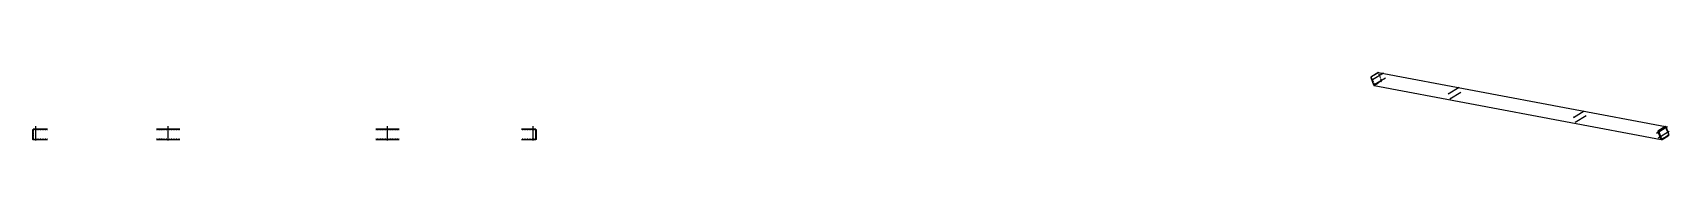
# Model space of a CAD drawing. Header units: millimetres. Extents: x 5 to 25999, y 5 to 648.
# Drawn here: x 10593 to 25999, y 5 to 648 of the extents above; entities that cross this region are included whole.
import ezdxf

# ---------------------------------------------------------------- set-up
doc = ezdxf.new("R2010")
doc.units = ezdxf.units.MM
doc.linetypes.add('DXK_LINE_DOT2', pattern=[3.9198, 1.9599, -1.9599])
doc.layers.add('STÅL', color=7, linetype='Continuous')

msp = doc.modelspace()

# ---------------------------------------------------------------- hatches: boundary and pattern name
at = {"layer": 'STÅL', "linetype": 'Continuous'}
for points in [[(23214, 584), (23214, 583), (23215, 581), (23215, 580), (23215, 579), (23215, 578), (23215, 577), (23215, 577), (23214, 576), (23213, 576), (23213, 576), (23212, 577), (23211, 577), (23210, 578), (23209, 579), (23208, 581), (23207, 582), (23207, 583), (23206, 584), (23206, 586), (23206, 587), (23206, 587), (23207, 588), (23208, 588), (23208, 589), (23209, 588), (23210, 588), (23211, 587), (23212, 586), (23213, 585)], [(23230, 538), (23231, 537), (23232, 535), (23232, 534), (23232, 533), (23232, 532), (23232, 531), (23231, 531), (23231, 530), (23230, 530), (23229, 530), (23228, 531), (23227, 531), (23226, 532), (23226, 533), (23225, 535), (23224, 536), (23223, 537), (23223, 539), (23223, 540), (23223, 541), (23223, 542), (23224, 542), (23224, 543), (23225, 543), (23226, 542), (23227, 542), (23228, 541), (23229, 540), (23230, 539)], [(23925, 450), (23925, 449), (23926, 448), (23926, 447), (23926, 445), (23926, 444), (23926, 444), (23926, 443), (23925, 443), (23924, 442), (23924, 443), (23923, 443), (23922, 444), (23921, 445), (23920, 446), (23919, 447), (23918, 448), (23918, 450), (23917, 451), (23917, 452), (23917, 453), (23918, 454), (23918, 454), (23919, 455), (23919, 455), (23920, 455), (23921, 454), (23922, 454), (23923, 453), (23924, 452)], [(23941, 404), (23942, 403), (23943, 402), (23943, 401), (23943, 399), (23943, 398), (23943, 398), (23942, 397), (23942, 397), (23941, 397), (23940, 397), (23939, 397), (23938, 398), (23937, 399), (23937, 400), (23936, 401), (23935, 402), (23935, 404), (23934, 405), (23934, 406), (23934, 407), (23934, 408), (23935, 409), (23935, 409), (23936, 409), (23937, 409), (23938, 408), (23939, 408), (23940, 407), (23941, 406)], [(25104, 229), (25105, 227), (25105, 226), (25106, 225), (25106, 224), (25106, 223), (25106, 222), (25105, 221), (25105, 221), (25104, 221), (25103, 221), (25102, 221), (25101, 222), (25100, 223), (25099, 224), (25098, 225), (25098, 227), (25097, 228), (25097, 229), (25097, 230), (25097, 231), (25097, 232), (25097, 233), (25098, 233), (25099, 233), (25100, 233), (25100, 233), (25101, 232), (25102, 231), (25103, 230)], [(25121, 183), (25121, 182), (25122, 180), (25122, 179), (25123, 178), (25123, 177), (25122, 176), (25122, 175), (25121, 175), (25121, 175), (25120, 175), (25119, 176), (25118, 176), (25117, 177), (25116, 178), (25115, 179), (25114, 181), (25114, 182), (25114, 183), (25113, 184), (25113, 185), (25114, 186), (25114, 187), (25115, 187), (25115, 187), (25116, 187), (25117, 187), (25118, 186), (25119, 185), (25120, 184)], [(10616, 106), (10630, 106), (10630, 112), (10616, 112)], [(10616, 106), (10630, 106), (10630, 112), (10616, 112)], [(10616, 12), (10630, 12), (10630, 18), (10616, 18)], [(10616, 12), (10630, 12), (10630, 18), (10616, 18)], [(11861, 106), (11875, 106), (11875, 112), (11861, 112)], [(11861, 106), (11875, 106), (11875, 112), (11861, 112)], [(11861, 12), (11875, 12), (11875, 18), (11861, 18)], [(11861, 12), (11875, 12), (11875, 18), (11861, 18)], [(13940, 112), (13926, 112), (13926, 106), (13940, 106)], [(13940, 112), (13926, 112), (13926, 106), (13940, 106)], [(13940, 18), (13926, 18), (13926, 12), (13940, 12)], [(13940, 18), (13926, 18), (13926, 12), (13940, 12)], [(15310, 112), (15296, 112), (15296, 106), (15310, 106)], [(15310, 112), (15296, 112), (15296, 106), (15310, 106)], [(15310, 18), (15296, 18), (15296, 12), (15310, 12)], [(15310, 18), (15296, 18), (15296, 12), (15310, 12)], [(25887, 82), (25887, 80), (25888, 79), (25888, 78), (25888, 77), (25888, 76), (25888, 75), (25888, 74), (25887, 74), (25886, 74), (25886, 74), (25885, 74), (25884, 75), (25883, 76), (25882, 77), (25881, 78), (25880, 80), (25880, 81), (25879, 82), (25879, 83), (25879, 84), (25879, 85), (25880, 86), (25880, 86), (25881, 86), (25882, 86), (25883, 86), (25884, 85), (25885, 84), (25886, 83)], [(25903, 36), (25904, 35), (25905, 33), (25905, 32), (25905, 31), (25905, 30), (25905, 29), (25904, 28), (25904, 28), (25903, 28), (25902, 28), (25901, 28), (25900, 29), (25899, 30), (25899, 31), (25898, 32), (25897, 34), (25896, 35), (25896, 36), (25896, 37), (25896, 38), (25896, 39), (25897, 40), (25897, 40), (25898, 40), (25899, 40), (25900, 40), (25901, 39), (25902, 38), (25903, 37)]]:
    msp.add_hatch(color=96, dxfattribs=at).paths.add_polyline_path(points)

# ---------------------------------------------------------------- linework, layer by layer
at = {"layer": 'STÅL', "color": 7, "linetype": 'DXK_LINE_DOT2'}
for p, q in [((23193, 606), (23259, 646)), ((23262, 645), (23194, 604)), ((23259, 646), (23262, 645)), ((23291, 566), (23262, 645)), ((23220, 525), (23192, 602)), ((23193, 604), (23194, 604)), ((23194, 604), (23223, 525)), ((23220, 525), (23223, 525)), ((23223, 525), (23291, 566)), ((10593, 107), (10593, 107)), ((10593, 107), (10593, 17)), ((10593, 17), (10593, 17)), ((10598, 112), (10598, 112)), ((10598, 112), (10598, 111)), ((10598, 111), (10598, 109)), ((10598, 109), (10598, 105)), ((10598, 107), (10598, 17)), ((10598, 107), (10598, 107)), ((10598, 17), (10598, 107)), ((10598, 106), (10598, 106)), ((10732, 106), (10598, 106)), ((10598, 105), (10598, 106)), ((10598, 106), (10598, 106)), ((10598, 106), (10598, 106)), ((10598, 106), (10598, 105)), ((10598, 103), (10598, 105)), ((10598, 105), (10598, 103)), ((10598, 105), (10598, 100)), ((10598, 103), (10598, 24)), ((10598, 103), (10598, 24)), ((10598, 22), (10598, 100)), ((10598, 24), (10598, 22)), ((10598, 22), (10598, 24)), ((10598, 22), (10598, 20)), ((10598, 20), (10598, 22)), ((10598, 22), (10598, 19)), ((10598, 20), (10598, 19)), ((10598, 19), (10598, 20)), ((10598, 20), (10598, 20)), ((10598, 19), (10598, 18)), ((10598, 18), (10598, 19)), ((10598, 19), (10598, 16)), ((10598, 18), (10598, 18)), ((10732, 18), (10598, 18)), ((10598, 17), (10598, 17)), ((10598, 16), (10598, 13)), ((10598, 13), (10598, 12)), ((10598, 12), (10598, 12)), ((11977, 106), (11759, 106)), ((11977, 18), (11759, 18)), ((14042, 106), (13824, 106)), ((14042, 18), (13824, 18)), ((15328, 106), (15194, 106)), ((15328, 18), (15194, 18)), ((15328, 111), (15328, 112)), ((15328, 109), (15328, 111)), ((15328, 105), (15328, 109)), ((15328, 17), (15328, 107)), ((15328, 107), (15328, 107)), ((15328, 107), (15328, 17)), ((15328, 105), (15328, 106)), ((15328, 106), (15328, 106)), ((15328, 106), (15328, 106)), ((15328, 105), (15328, 106)), ((15328, 103), (15328, 105)), ((15328, 105), (15328, 105)), ((15328, 103), (15328, 105)), ((15328, 100), (15328, 105)), ((15328, 22), (15328, 103)), ((15328, 22), (15328, 103)), ((15328, 22), (15328, 100)), ((15328, 22), (15328, 20)), ((15328, 20), (15328, 22)), ((15328, 20), (15328, 22)), ((15328, 20), (15328, 19)), ((15328, 19), (15328, 20)), ((15328, 16), (15328, 20)), ((15328, 19), (15328, 18)), ((15328, 18), (15328, 19)), ((15328, 17), (15328, 17)), ((15328, 13), (15328, 16)), ((15328, 12), (15328, 13)), ((15333, 17), (15333, 107)), ((15333, 107), (15333, 107)), ((15333, 17), (15333, 17)), ((25899, 95), (25898, 93)), ((25898, 93), (25899, 91)), ((25899, 95), (25900, 97)), ((25899, 95), (25899, 95)), ((25923, 24), (25899, 91)), ((25900, 97), (25901, 99)), ((25901, 99), (25959, 133)), ((25923, 24), (25924, 22)), ((25924, 22), (25926, 21)), ((25926, 21), (25926, 21)), ((25926, 21), (25928, 20)), ((25928, 20), (25930, 21)), ((25930, 21), (25987, 56)), ((25959, 133), (25961, 134)), ((25961, 134), (25962, 134)), ((25962, 134), (25963, 134)), ((25964, 133), (25963, 134)), ((25965, 131), (25964, 133)), ((25990, 64), (25965, 131)), ((25987, 56), (25989, 57)), ((25989, 57), (25990, 59)), ((25990, 62), (25990, 64)), ((25990, 59), (25990, 62)), ((25994, 57), (25995, 60)), ((25994, 57), (25994, 56))]:
    msp.add_line(p, q, dxfattribs=at)
at = {"layer": 'STÅL', "color": 2, "linetype": 'Continuous'}
for p, q in [((23198, 612), (23255, 646)), ((23259, 648), (23255, 646)), ((23263, 647), (23259, 648)), ((23263, 647), (25964, 139)), ((23191, 605), (23193, 606)), ((23191, 605), (23193, 604)), ((23192, 602), (23191, 605)), ((23193, 605), (23192, 600)), ((23192, 600), (23193, 596)), ((23195, 609), (23193, 605)), ((23217, 528), (23193, 596)), ((23198, 612), (23195, 609)), ((23217, 528), (23219, 525)), ((23219, 525), (23222, 523)), ((23222, 523), (25924, 15)), ((10593, 17), (10593, 107)), ((10593, 107), (10598, 107)), ((10593, 17), (10598, 17)), ((10732, 112), (10598, 112)), ((10598, 111), (10598, 112)), ((10598, 109), (10598, 111)), ((10598, 105), (10598, 109)), ((10598, 100), (10598, 105)), ((10598, 24), (10598, 100)), ((10598, 20), (10598, 24)), ((10598, 16), (10598, 20)), ((10598, 13), (10598, 16)), ((10598, 12), (10598, 13)), ((10732, 12), (10598, 12)), ((11977, 112), (11759, 112)), ((11977, 12), (11759, 12)), ((14042, 112), (13824, 112)), ((14042, 12), (13824, 12)), ((15328, 112), (15194, 112)), ((15328, 12), (15194, 12)), ((15328, 112), (15328, 111)), ((15328, 111), (15328, 109)), ((15328, 109), (15328, 105)), ((15333, 107), (15328, 107)), ((15328, 105), (15328, 100)), ((15328, 24), (15328, 100)), ((15328, 24), (15328, 20)), ((15328, 20), (15328, 16)), ((15333, 17), (15328, 17)), ((15328, 16), (15328, 13)), ((15328, 13), (15328, 12)), ((15333, 107), (15333, 17)), ((25893, 92), (25894, 97)), ((25894, 88), (25893, 92)), ((25894, 97), (25896, 101)), ((25919, 21), (25894, 88)), ((25964, 137), (25896, 96)), ((25896, 101), (25899, 104)), ((25896, 96), (25925, 17)), ((25896, 96), (25899, 96)), ((25899, 104), (25957, 139)), ((25899, 96), (25967, 137)), ((25928, 16), (25899, 96)), ((25921, 17), (25919, 21)), ((25924, 15), (25921, 17)), ((25928, 14), (25924, 15)), ((25925, 17), (25928, 16)), ((25996, 57), (25928, 16)), ((25932, 16), (25928, 14)), ((25932, 16), (25989, 50)), ((25957, 139), (25961, 140)), ((25961, 140), (25964, 139)), ((25964, 139), (25968, 137)), ((25964, 137), (25967, 137)), ((25967, 137), (25996, 57)), ((25968, 137), (25970, 134)), ((25994, 66), (25970, 134)), ((25992, 53), (25989, 50)), ((25994, 56), (25992, 53)), ((25995, 62), (25994, 66)), ((25995, 60), (25995, 62))]:
    msp.add_line(p, q, dxfattribs=at)
at = {"layer": 'STÅL', "color": 96, "linetype": 'Continuous'}
for p, q in [((23205, 579), (23309, 642)), ((23222, 533), (23326, 596)), ((23916, 445), (24020, 508)), ((23933, 399), (24037, 462)), ((25096, 224), (25199, 286)), ((25112, 178), (25216, 241)), ((10616, 106), (10616, 112)), ((10616, 106), (10616, 112)), ((10616, 12), (10616, 18)), ((10616, 12), (10616, 18)), ((10623, 5), (10623, 142)), ((10623, 5), (10623, 142)), ((10630, 106), (10630, 112)), ((10630, 106), (10630, 112)), ((10630, 12), (10630, 18)), ((10630, 12), (10630, 18)), ((11861, 106), (11861, 112)), ((11861, 106), (11861, 112)), ((11861, 12), (11861, 18)), ((11861, 12), (11861, 18)), ((11868, 5), (11868, 142)), ((11868, 5), (11868, 142)), ((11875, 106), (11875, 112)), ((11875, 106), (11875, 112)), ((11875, 12), (11875, 18)), ((11875, 12), (11875, 18)), ((13926, 106), (13926, 112)), ((13926, 106), (13926, 112)), ((13926, 12), (13926, 18)), ((13926, 12), (13926, 18)), ((13933, 5), (13933, 142)), ((13933, 5), (13933, 142)), ((13940, 106), (13940, 112)), ((13940, 106), (13940, 112)), ((13940, 12), (13940, 18)), ((13940, 12), (13940, 18)), ((15296, 106), (15296, 112)), ((15296, 106), (15296, 112)), ((15296, 12), (15296, 18)), ((15296, 12), (15296, 18)), ((15303, 5), (15303, 142)), ((15303, 5), (15303, 142)), ((15310, 106), (15310, 112)), ((15310, 106), (15310, 112)), ((15310, 12), (15310, 18)), ((15310, 12), (15310, 18)), ((25878, 77), (25982, 139)), ((25895, 31), (25999, 93))]:
    msp.add_line(p, q, dxfattribs=at)

doc.saveas('drawing.dxf')
